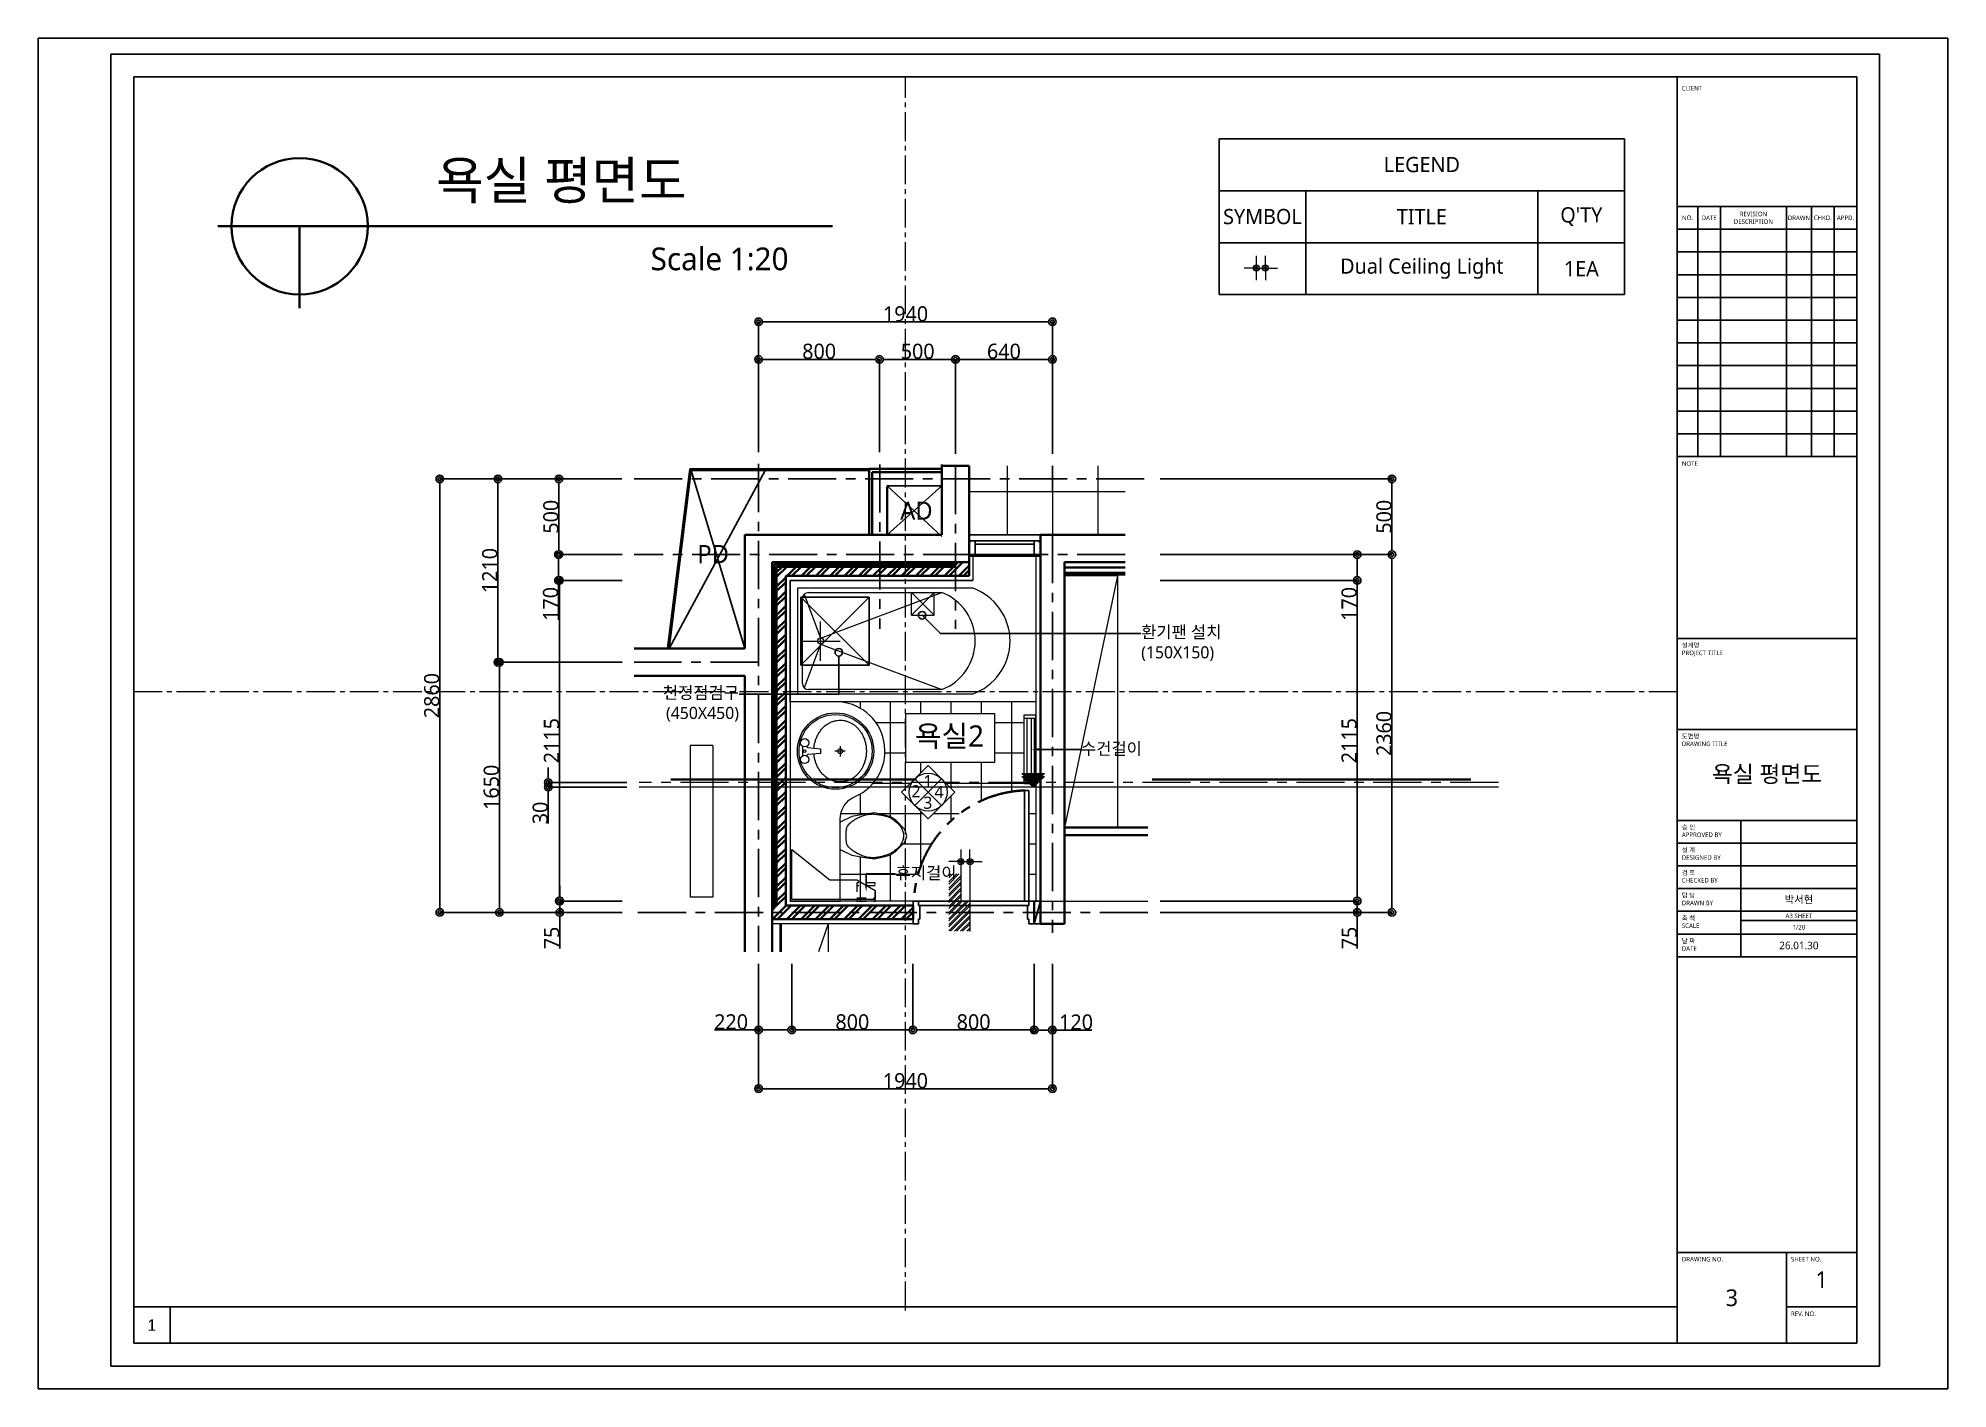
# Model space of a CAD drawing. Header units: millimetres. Extents: x 0 to 12600, y 0 to 8910.
import ezdxf
from ezdxf import colors
from ezdxf.entities.mleader import LeaderData, LeaderLine
from ezdxf.math import Vec2, Vec3

# ---------------------------------------------------------------- set-up
doc = ezdxf.new("R2010")
doc.units = ezdxf.units.MM
doc.header["$LTSCALE"] = 10
for name, pattern in [('CENTER', [50.8, 31.75, -6.35, 6.35, -6.35]), ('CENTER2', [28.575, 19.05, -3.175, 3.175, -3.175]), ('JIS_02_0.7', [1.35, 0.75, -0.6]), ('PHANTOM', [63.5, 31.75, -6.35, 6.35, -6.35, 6.35, -6.35])]:
    doc.linetypes.add(name, pattern=pattern)
for name, color, linetype, lineweight in [('가구', 4, 'Continuous', 20), ('가상선', 6, 'PHANTOM', 40), ('구체선', 7, 'Continuous', 9), ('기타', 250, 'Continuous', 9), ('내벽선', 4, 'Continuous', 40), ('단열선1', 5, 'Continuous', 40), ('단열선2', 5, 'BATTING', 40), ('단차이', 8, 'Continuous', 9), ('도면명', 3, 'Continuous', 40), ('마감선', 9, 'Continuous', 13), ('문-창문', 4, 'Continuous', 25), ('문자', 3, 'Continuous', 20), ('벽체선', 2, 'Continuous', 40), ('외벽선', 2, 'Continuous', 40), ('중심선', 1, 'CENTER', 9), ('치수', 7, 'Continuous', 20), ('타일', 5, 'Continuous', 9), ('ＶＯＩＤ', 5, 'Continuous', 25)]:
    doc.layers.add(name, color=color, linetype=linetype, lineweight=lineweight)
for name, color, linetype in [('벽체중심선', 1, 'CENTER'), ('실선', 7, 'Continuous'), ('틀', 7, 'Continuous')]:
    doc.layers.add(name, color=color, linetype=linetype)
doc.styles.add('H1', font='malgun.ttf', dxfattribs={"height": 100})
doc.styles.add('H2', font='malgun.ttf')
doc.styles.get("Standard").update_dxf_attribs({"font": 'arial.ttf'})
doc.linetypes.add('BATTING', pattern='A,0.00254,-2.54,[134,ltypeshp.shx,S=2.54,R=0,X=-2.54,Y=0],-5.08,[134,ltypeshp.shx,S=2.54,R=180,X=2.54,Y=0],-2.54', length=10.16254)
doc.dimstyles.new('ISO-25', dxfattribs={"dimtxt": 120, "dimasz": 50, "dimexe": 1.25, "dimexo": 80, "dimtad": 1, "dimtxsty": 'H1', "dimblk": 'ORIGIN2', "dimcen": 2.5, "dimadec": 0, "dimazin": 0, "dimtfac": 1, "dimtmove": 0, "dimatfit": 3, "dimldrblk": 'ORIGIN', "dimfxl": 1, "dimarcsym": 0})

msp = doc.modelspace()

# ---------------------------------------------------------------- texts
at = {"char_height": 30, "style": 'H1'}
for s, width, insert, attachment_point in [('CLIENT', 300, (10845, 8595), 1), ('NO.', 135, (10882.5, 7725), 5), ('DATE', 150, (11025, 7725), 5), ('REVISION\\PDESCRIPTION', 435, (11317.5, 7725), 5), ('DRAWN', 165, (11617.5, 7725), 5), ('CHKD.', 150, (11775, 7725), 5), ('APPD.', 150, (11925, 7725), 5), ('NOTE', 300, (10845, 6118.919), 1), ('{\\fGulim|b0|i0|c129|p50;설계명}\\PPROJECT TITLE', 830.89014, (10845, 4920), 1), ('{\\fGulim|b0|i0|c129|p50;도면명}\\PDRAWING TITLE', 331.2345, (10845, 4320), 1), ('{\\fGulim|b0|i0|c129|p50;승 인}\\PAPPROVED BY', 300, (10845, 3720), 1), ('설 계\\PDESIGNED BY', 300, (10845, 3570), 1), ('검 토\\PCHECKED BY', 300, (10845, 3420), 1), ('담 당\\PDRAWN BY', 300, (10845, 3270), 1), ('축 척\\PSCALE', 300, (10845, 3120), 1), ('A3 SHEET', 765, (11617.5, 3120), 5), ('1/20', 765, (11617.5, 3044.591), 5), ('날 짜\\PDATE', 300, (10845, 2970), 1)]:
    msp.add_mtext_dynamic_manual_height_columns(s, width=width, gutter_width=375, heights=[0], dxfattribs=dict(at, insert=insert, attachment_point=attachment_point))
at = {"insert": (750, 420), "char_height": 75, "attachment_point": 5}
msp.add_mtext_dynamic_manual_height_columns('1', width=240, gutter_width=375, heights=[237.651], dxfattribs=at)
at = {"layer": '도면명', "linetype": 'Continuous', "ltscale": 0.5, "attachment_point": 1, "style": 'H2'}
for s, insert, char_height in [('욕실 평면도', (2624.984, 8097.159), 250), ('Scale 1:20', (4041.085, 7529.196), 150)]:
    msp.add_mtext_dynamic_manual_height_columns(s, width=4778.39189, gutter_width=15, heights=[0], dxfattribs=dict(at, insert=insert, char_height=char_height))
at = {"layer": '문자', "style": 'H1'}
for s, p in [('1', (5840.184, 3968.599)), ('2', (5762.514, 3902.288)), ('3', (5840.212, 3826.461)), ('4', (5913.88, 3897.146))]:
    msp.add_text(s, height=80, dxfattribs=at).set_placement(p)
at = {"layer": '문자', "attachment_point": 5, "style": 'H1'}
for s, width, heights, insert, char_height in [('\\pxtc0,c2;AD', 330, [332.399], (5794.739, 5792.669), 120), ('\\pxtc0,c2;PD', 330, [332.399], (4453.383, 5506.487), 120), ('욕실2', 679.77993, [298.831], (6012.546, 4298.882), 140)]:
    msp.add_mtext_dynamic_manual_height_columns(s, width=width, gutter_width=12.5, heights=heights, dxfattribs=dict(at, insert=insert, char_height=char_height))
at = {"layer": '실선', "attachment_point": 5, "style": 'H1'}
for s, width, insert, char_height in [('LEGEND', 2675.77362, (9129.843, 8075.66), 100.1266), ('SYMBOL', 571.71878, (8077.816, 7732.628), 100.1266), ('TITLE', 1532.33607, (9129.843, 7732.628), 100.1266), ("Q'TY", 571.71878, (10181.871, 7732.628), 100.1266), ('Dual Ceiling Light', 1532.33607, (9129.843, 7389.597), 100.12655), ('1EA', 571.71878, (10181.871, 7389.597), 100.1266)]:
    msp.add_mtext_dynamic_manual_height_columns(s, width=width, gutter_width=500.633, heights=[0], dxfattribs=dict(at, insert=insert, char_height=char_height))
at = {"layer": '틀'}
for s, width, gutter_width, insert, char_height, attachment_point, style in [('욕실 평면도', 1185, 375, (11407.5, 4050), 110, 5, 'H2'), ('박서현', 765, 550, (11617.5, 3225), 50, 5, 'H1'), ('26.01.30', 765, 550, (11617.5, 2924.241), 50, 5, 'H1'), ('DRAWING NO.', 300, 375, (10845, 870), 30, 1, 'H1'), ('SHEET NO.', 300, 375, (11565, 870), 30, 1, 'H1'), ('1', 465, 550, (11767.5, 720), 110, 5, 'H2'), ('3', 720, 550, (11175, 600), 110, 5, 'H2'), ('REV. NO.', 300, 375, (11565, 510), 30, 1, 'H1')]:
    msp.add_mtext_dynamic_manual_height_columns(s, width=width, gutter_width=gutter_width, heights=[0], dxfattribs=dict(at, insert=insert, char_height=char_height, attachment_point=attachment_point, style=style))

# ---------------------------------------------------------------- blocks, each defined once
blk = doc.blocks.new('_Origin2')
at = {"color": 0, "linetype": 'ByBlock', "lineweight": -2}
blk.add_line((-0.5, 0), (-1, 0), dxfattribs=at)
for radius in [0.5, 0.25]:
    blk.add_circle((0, 0), radius, dxfattribs=at)
blk = doc.blocks.new('*D4')
at = {"layer": 'Defpoints', "color": 0, "transparency": 16777216}
for p in [(4753, 7039), (4753, 6101), (6692, 6088)]:
    blk.add_point(p, dxfattribs=at)
at = {"layer": '치수', "color": 0, "lineweight": -2, "transparency": 16777216}
for p, q in [((4753, 6181), (4753, 7040)), ((6642, 7039), (4803, 7039)), ((6692, 6168), (6692, 7040))]:
    blk.add_line(p, q, dxfattribs=at)
at = {"layer": '치수', "color": 0, "lineweight": -2, "transparency": 16777216, "xscale": 50, "yscale": 50, "zscale": 50, "rotation": 180}
blk.add_blockref('_Origin2', (4753, 7039), dxfattribs=at)
at = {"layer": '치수', "color": 0, "lineweight": -2, "transparency": 16777216, "xscale": 50, "yscale": 50, "zscale": 50}
blk.add_blockref('_Origin2', (6692, 7039), dxfattribs=at)
at = {"layer": '치수', "color": 0, "transparency": 16777216, "insert": (5723, 7091), "char_height": 100, "attachment_point": 5, "style": 'H1'}
blk.add_mtext('1940', dxfattribs=at)
blk = doc.blocks.new('_Origin')
at = {"color": 0, "linetype": 'ByBlock', "lineweight": -2}
blk.add_line((0, 0), (-1, 0), dxfattribs=at)
blk.add_circle((0, 0), 0.5, dxfattribs=at)
blk = doc.blocks.new('*D5')
at = {"layer": 'Defpoints', "color": 0, "transparency": 16777216}
for p in [(5552, 6791), (4753, 6098), (5552, 6098)]:
    blk.add_point(p, dxfattribs=at)
at = {"layer": '치수', "color": 0, "lineweight": -2, "transparency": 16777216}
for p, q in [((4753, 6178), (4753, 6793)), ((4803, 6791), (5502, 6791)), ((5552, 6178), (5552, 6793))]:
    blk.add_line(p, q, dxfattribs=at)
at = {"layer": '치수', "color": 0, "lineweight": -2, "transparency": 16777216, "xscale": 50, "yscale": 50, "zscale": 50, "rotation": 180}
blk.add_blockref('_Origin2', (4753, 6791), dxfattribs=at)
at = {"layer": '치수', "color": 0, "lineweight": -2, "transparency": 16777216, "xscale": 50, "yscale": 50, "zscale": 50}
blk.add_blockref('_Origin2', (5552, 6791), dxfattribs=at)
at = {"layer": '치수', "color": 0, "transparency": 16777216, "insert": (5153, 6844), "char_height": 100, "attachment_point": 5, "style": 'H1'}
blk.add_mtext('800', dxfattribs=at)
blk = doc.blocks.new('*D6')
at = {"layer": 'Defpoints', "color": 0, "transparency": 16777216}
for p in [(6053, 6791), (5552, 6098), (6053, 6088)]:
    blk.add_point(p, dxfattribs=at)
at = {"layer": '치수', "color": 0, "lineweight": -2, "transparency": 16777216}
for p, q in [((5552, 6178), (5552, 6793)), ((5602, 6791), (6003, 6791)), ((6053, 6168), (6053, 6793))]:
    blk.add_line(p, q, dxfattribs=at)
at = {"layer": '치수', "color": 0, "lineweight": -2, "transparency": 16777216, "xscale": 50, "yscale": 50, "zscale": 50, "rotation": 180}
blk.add_blockref('_Origin2', (5552, 6791), dxfattribs=at)
at = {"layer": '치수', "color": 0, "lineweight": -2, "transparency": 16777216, "xscale": 50, "yscale": 50, "zscale": 50}
blk.add_blockref('_Origin2', (6053, 6791), dxfattribs=at)
at = {"layer": '치수', "color": 0, "transparency": 16777216, "insert": (5803, 6844), "char_height": 100, "attachment_point": 5, "style": 'H1'}
blk.add_mtext('500', dxfattribs=at)
blk = doc.blocks.new('*D7')
at = {"layer": 'Defpoints', "color": 0, "transparency": 16777216}
for p in [(6692, 6791), (6052, 6088), (6692, 6088)]:
    blk.add_point(p, dxfattribs=at)
at = {"layer": '치수', "color": 0, "lineweight": -2, "transparency": 16777216}
for p, q in [((6052, 6168), (6052, 6793)), ((6102, 6791), (6642, 6791)), ((6692, 6168), (6692, 6793))]:
    blk.add_line(p, q, dxfattribs=at)
at = {"layer": '치수', "color": 0, "lineweight": -2, "transparency": 16777216, "xscale": 50, "yscale": 50, "zscale": 50, "rotation": 180}
blk.add_blockref('_Origin2', (6052, 6791), dxfattribs=at)
at = {"layer": '치수', "color": 0, "lineweight": -2, "transparency": 16777216, "xscale": 50, "yscale": 50, "zscale": 50}
blk.add_blockref('_Origin2', (6692, 6791), dxfattribs=at)
at = {"layer": '치수', "color": 0, "transparency": 16777216, "insert": (6372, 6844), "char_height": 100, "attachment_point": 5, "style": 'H1'}
blk.add_mtext('640', dxfattribs=at)
blk = doc.blocks.new('*D8')
at = {"layer": 'Defpoints', "color": 0, "transparency": 16777216}
for p in [(7323, 6003), (7323, 5503), (8932, 5503)]:
    blk.add_point(p, dxfattribs=at)
at = {"layer": '치수', "color": 0, "lineweight": -2, "transparency": 16777216}
for p, q in [((7403, 6003), (8933, 6003)), ((8932, 5953), (8932, 5553)), ((7403, 5503), (8933, 5503))]:
    blk.add_line(p, q, dxfattribs=at)
at = {"layer": '치수', "color": 0, "lineweight": -2, "transparency": 16777216, "xscale": 50, "yscale": 50, "zscale": 50}
for p, rotation in [((8932, 6003), 90), ((8932, 5503), 270)]:
    blk.add_blockref('_Origin2', p, dxfattribs=dict(at, rotation=rotation))
at = {"layer": '치수', "color": 0, "transparency": 16777216, "insert": (8880, 5753), "char_height": 100, "attachment_point": 5, "rotation": 90, "style": 'H1'}
blk.add_mtext('500', dxfattribs=at)
blk = doc.blocks.new('*D9')
at = {"layer": 'Defpoints', "color": 0, "transparency": 16777216}
for p in [(7323, 5503), (7323, 3143), (8932, 3143)]:
    blk.add_point(p, dxfattribs=at)
at = {"layer": '치수', "color": 0, "lineweight": -2, "transparency": 16777216}
for p, q in [((7403, 5503), (8933, 5503)), ((8932, 5453), (8932, 3193)), ((7403, 3143), (8933, 3143))]:
    blk.add_line(p, q, dxfattribs=at)
at = {"layer": '치수', "color": 0, "lineweight": -2, "transparency": 16777216, "xscale": 50, "yscale": 50, "zscale": 50}
for p, rotation in [((8932, 5503), 90), ((8932, 3143), 270)]:
    blk.add_blockref('_Origin2', p, dxfattribs=dict(at, rotation=rotation))
at = {"layer": '치수', "color": 0, "transparency": 16777216, "insert": (8880, 4323), "char_height": 100, "attachment_point": 5, "rotation": 90, "style": 'H1'}
blk.add_mtext('2360', dxfattribs=at)
blk = doc.blocks.new('*D10')
at = {"layer": 'Defpoints', "color": 0, "transparency": 16777216}
for p in [(7323, 5503), (7323, 5333), (8703, 5333)]:
    blk.add_point(p, dxfattribs=at)
at = {"layer": '치수', "color": 0, "lineweight": -2, "transparency": 16777216}
for p, q in [((7403, 5503), (8704, 5503)), ((8703, 5453), (8703, 5383)), ((7403, 5333), (8704, 5333)), ((8703, 5333), (8703, 5072))]:
    blk.add_line(p, q, dxfattribs=at)
at = {"layer": '치수', "color": 0, "lineweight": -2, "transparency": 16777216, "xscale": 50, "yscale": 50, "zscale": 50}
for p, rotation in [((8703, 5503), 90), ((8703, 5333), 270)]:
    blk.add_blockref('_Origin2', p, dxfattribs=dict(at, rotation=rotation))
at = {"layer": '치수', "color": 0, "transparency": 16777216, "insert": (8650, 5178), "char_height": 100, "attachment_point": 5, "rotation": 90, "style": 'H1'}
blk.add_mtext('170', dxfattribs=at)
blk = doc.blocks.new('*D11')
at = {"layer": 'Defpoints', "color": 0, "transparency": 16777216}
for p in [(7323, 5333), (7323, 3218), (8703, 3218)]:
    blk.add_point(p, dxfattribs=at)
at = {"layer": '치수', "color": 0, "lineweight": -2, "transparency": 16777216}
for p, q in [((7403, 5333), (8704, 5333)), ((8703, 5283), (8703, 3268)), ((7403, 3218), (8704, 3218))]:
    blk.add_line(p, q, dxfattribs=at)
at = {"layer": '치수', "color": 0, "lineweight": -2, "transparency": 16777216, "xscale": 50, "yscale": 50, "zscale": 50}
for p, rotation in [((8703, 5333), 90), ((8703, 3218), 270)]:
    blk.add_blockref('_Origin2', p, dxfattribs=dict(at, rotation=rotation))
at = {"layer": '치수', "color": 0, "transparency": 16777216, "insert": (8650, 4276), "char_height": 100, "attachment_point": 5, "rotation": 90, "style": 'H1'}
blk.add_mtext('2115', dxfattribs=at)
blk = doc.blocks.new('*D12')
at = {"layer": 'Defpoints', "color": 0, "transparency": 16777216}
for p in [(7327, 3218), (7327, 3143), (8703, 3143)]:
    blk.add_point(p, dxfattribs=at)
at = {"layer": '치수', "color": 0, "lineweight": -2, "transparency": 16777216}
for p, q in [((8703, 3268), (8703, 3318)), ((7407, 3218), (8704, 3218)), ((8703, 3218), (8703, 3143)), ((7407, 3143), (8704, 3143)), ((8703, 3093), (8703, 2905))]:
    blk.add_line(p, q, dxfattribs=at)
at = {"layer": '치수', "color": 0, "lineweight": -2, "transparency": 16777216, "xscale": 50, "yscale": 50, "zscale": 50}
for p, rotation in [((8703, 3218), 270), ((8703, 3143), 90)]:
    blk.add_blockref('_Origin2', p, dxfattribs=dict(at, rotation=rotation))
at = {"layer": '치수', "color": 0, "transparency": 16777216, "insert": (8651, 2974), "char_height": 100, "attachment_point": 5, "rotation": 90, "style": 'H1'}
blk.add_mtext('75', dxfattribs=at)
blk = doc.blocks.new('*D13')
at = {"layer": 'Defpoints', "color": 0, "transparency": 16777216}
for p in [(4753, 2883), (6692, 2883), (6692, 1980)]:
    blk.add_point(p, dxfattribs=at)
at = {"layer": '치수', "color": 0, "lineweight": -2, "transparency": 16777216}
for p, q in [((4753, 2803), (4753, 1979)), ((6692, 2803), (6692, 1979)), ((4803, 1980), (6642, 1980))]:
    blk.add_line(p, q, dxfattribs=at)
at = {"layer": '치수', "color": 0, "lineweight": -2, "transparency": 16777216, "xscale": 50, "yscale": 50, "zscale": 50, "rotation": 180}
blk.add_blockref('_Origin2', (4753, 1980), dxfattribs=at)
at = {"layer": '치수', "color": 0, "lineweight": -2, "transparency": 16777216, "xscale": 50, "yscale": 50, "zscale": 50}
blk.add_blockref('_Origin2', (6692, 1980), dxfattribs=at)
at = {"layer": '치수', "color": 0, "transparency": 16777216, "insert": (5722, 2032), "char_height": 100, "attachment_point": 5, "style": 'H1'}
blk.add_mtext('1940', dxfattribs=at)
blk = doc.blocks.new('*D14')
at = {"layer": 'Defpoints', "color": 0, "transparency": 16777216}
for p in [(5772, 2883), (4972, 2715), (5772, 2368)]:
    blk.add_point(p, dxfattribs=at)
at = {"layer": '치수', "color": 0, "lineweight": -2, "transparency": 16777216}
for p, q in [((5772, 2803), (5772, 2367)), ((4972, 2635), (4972, 2367)), ((5022, 2368), (5722, 2368))]:
    blk.add_line(p, q, dxfattribs=at)
at = {"layer": '치수', "color": 0, "lineweight": -2, "transparency": 16777216, "xscale": 50, "yscale": 50, "zscale": 50, "rotation": 180}
blk.add_blockref('_Origin2', (4972, 2368), dxfattribs=at)
at = {"layer": '치수', "color": 0, "lineweight": -2, "transparency": 16777216, "xscale": 50, "yscale": 50, "zscale": 50}
blk.add_blockref('_Origin2', (5772, 2368), dxfattribs=at)
at = {"layer": '치수', "color": 0, "transparency": 16777216, "insert": (5372, 2420), "char_height": 100, "attachment_point": 5, "style": 'H1'}
blk.add_mtext('800', dxfattribs=at)
blk = doc.blocks.new('*D15')
at = {"layer": 'Defpoints', "color": 0, "transparency": 16777216}
for p in [(5772, 2883), (6572, 2883), (6572, 2368)]:
    blk.add_point(p, dxfattribs=at)
at = {"layer": '치수', "color": 0, "lineweight": -2, "transparency": 16777216}
for p, q in [((5772, 2803), (5772, 2367)), ((6572, 2803), (6572, 2367)), ((5822, 2368), (6522, 2368))]:
    blk.add_line(p, q, dxfattribs=at)
at = {"layer": '치수', "color": 0, "lineweight": -2, "transparency": 16777216, "xscale": 50, "yscale": 50, "zscale": 50, "rotation": 180}
blk.add_blockref('_Origin2', (5772, 2368), dxfattribs=at)
at = {"layer": '치수', "color": 0, "lineweight": -2, "transparency": 16777216, "xscale": 50, "yscale": 50, "zscale": 50}
blk.add_blockref('_Origin2', (6572, 2368), dxfattribs=at)
at = {"layer": '치수', "color": 0, "transparency": 16777216, "insert": (6172, 2420), "char_height": 100, "attachment_point": 5, "style": 'H1'}
blk.add_mtext('800', dxfattribs=at)
blk = doc.blocks.new('*D16')
at = {"layer": 'Defpoints', "color": 0, "transparency": 16777216}
for p in [(6572, 2883), (6692, 2883), (6692, 2367)]:
    blk.add_point(p, dxfattribs=at)
at = {"layer": '치수', "color": 0, "lineweight": -2, "transparency": 16777216}
for p, q in [((6572, 2803), (6572, 2366)), ((6692, 2803), (6692, 2366)), ((6622, 2367), (6642, 2367)), ((6692, 2367), (6953, 2367))]:
    blk.add_line(p, q, dxfattribs=at)
at = {"layer": '치수', "color": 0, "lineweight": -2, "transparency": 16777216, "xscale": 50, "yscale": 50, "zscale": 50, "rotation": 180}
blk.add_blockref('_Origin2', (6572, 2367), dxfattribs=at)
at = {"layer": '치수', "color": 0, "lineweight": -2, "transparency": 16777216, "xscale": 50, "yscale": 50, "zscale": 50}
blk.add_blockref('_Origin2', (6692, 2367), dxfattribs=at)
at = {"layer": '치수', "color": 0, "transparency": 16777216, "insert": (6848, 2419), "char_height": 100, "attachment_point": 5, "style": 'H1'}
blk.add_mtext('120', dxfattribs=at)
blk = doc.blocks.new('*D17')
at = {"layer": 'Defpoints', "color": 0, "transparency": 16777216}
for p in [(4753, 2883), (4972, 2883), (4972, 2368)]:
    blk.add_point(p, dxfattribs=at)
at = {"layer": '치수', "color": 0, "lineweight": -2, "transparency": 16777216}
for p, q in [((4753, 2803), (4753, 2367)), ((4972, 2803), (4972, 2367)), ((4753, 2368), (4463, 2368)), ((4922, 2368), (4803, 2368))]:
    blk.add_line(p, q, dxfattribs=at)
at = {"layer": '치수', "color": 0, "lineweight": -2, "transparency": 16777216, "xscale": 50, "yscale": 50, "zscale": 50, "rotation": 180}
blk.add_blockref('_Origin2', (4753, 2368), dxfattribs=at)
at = {"layer": '치수', "color": 0, "lineweight": -2, "transparency": 16777216, "xscale": 50, "yscale": 50, "zscale": 50}
blk.add_blockref('_Origin2', (4972, 2368), dxfattribs=at)
at = {"layer": '치수', "color": 0, "transparency": 16777216, "insert": (4572, 2420), "char_height": 100, "attachment_point": 5, "style": 'H1'}
blk.add_mtext('220', dxfattribs=at)
blk = doc.blocks.new('*D18')
at = {"layer": 'Defpoints', "color": 0, "transparency": 16777216}
for p in [(3932, 6003), (2650, 3143), (3932, 3143)]:
    blk.add_point(p, dxfattribs=at)
at = {"layer": '치수', "color": 0, "lineweight": -2, "transparency": 16777216}
for p, q in [((3852, 6003), (2648, 6003)), ((2650, 5953), (2650, 3193)), ((3852, 3143), (2648, 3143))]:
    blk.add_line(p, q, dxfattribs=at)
at = {"layer": '치수', "color": 0, "lineweight": -2, "transparency": 16777216, "xscale": 50, "yscale": 50, "zscale": 50}
for p, rotation in [((2650, 6003), 90), ((2650, 3143), 270)]:
    blk.add_blockref('_Origin2', p, dxfattribs=dict(at, rotation=rotation))
at = {"layer": '치수', "color": 0, "transparency": 16777216, "insert": (2597, 4573), "char_height": 100, "attachment_point": 5, "rotation": 90, "style": 'H1'}
blk.add_mtext('2860', dxfattribs=at)
blk = doc.blocks.new('*D19')
at = {"layer": 'Defpoints', "color": 0, "transparency": 16777216}
for p in [(3932, 6003), (3033, 4793), (3932, 4793)]:
    blk.add_point(p, dxfattribs=at)
at = {"layer": '치수', "color": 0, "lineweight": -2, "transparency": 16777216}
for p, q in [((3852, 6003), (3031, 6003)), ((3033, 5953), (3033, 4843)), ((3852, 4793), (3031, 4793))]:
    blk.add_line(p, q, dxfattribs=at)
at = {"layer": '치수', "color": 0, "lineweight": -2, "transparency": 16777216, "xscale": 50, "yscale": 50, "zscale": 50}
for p, rotation in [((3033, 6003), 90), ((3033, 4793), 270)]:
    blk.add_blockref('_Origin2', p, dxfattribs=dict(at, rotation=rotation))
at = {"layer": '치수', "color": 0, "transparency": 16777216, "insert": (2980, 5398), "char_height": 100, "attachment_point": 5, "rotation": 90, "style": 'H1'}
blk.add_mtext('1210', dxfattribs=at)
blk = doc.blocks.new('*D20')
at = {"layer": 'Defpoints', "color": 0, "transparency": 16777216}
for p in [(3933, 4793), (3043, 3143), (3933, 3143)]:
    blk.add_point(p, dxfattribs=at)
at = {"layer": '치수', "color": 0, "lineweight": -2, "transparency": 16777216}
for p, q in [((3853, 4793), (3042, 4793)), ((3043, 4743), (3043, 3193)), ((3853, 3143), (3042, 3143))]:
    blk.add_line(p, q, dxfattribs=at)
at = {"layer": '치수', "color": 0, "lineweight": -2, "transparency": 16777216, "xscale": 50, "yscale": 50, "zscale": 50}
for p, rotation in [((3043, 4793), 90), ((3043, 3143), 270)]:
    blk.add_blockref('_Origin2', p, dxfattribs=dict(at, rotation=rotation))
at = {"layer": '치수', "color": 0, "transparency": 16777216, "insert": (2990, 3968), "char_height": 100, "attachment_point": 5, "rotation": 90, "style": 'H1'}
blk.add_mtext('1650', dxfattribs=at)
blk = doc.blocks.new('*D21')
at = {"layer": 'Defpoints', "color": 0, "transparency": 16777216}
for p in [(3932, 6003), (3436, 5503), (3932, 5503)]:
    blk.add_point(p, dxfattribs=at)
at = {"layer": '치수', "color": 0, "lineweight": -2, "transparency": 16777216}
for p, q in [((3852, 6003), (3434, 6003)), ((3436, 5953), (3436, 5553)), ((3852, 5503), (3434, 5503))]:
    blk.add_line(p, q, dxfattribs=at)
at = {"layer": '치수', "color": 0, "lineweight": -2, "transparency": 16777216, "xscale": 50, "yscale": 50, "zscale": 50}
for p, rotation in [((3436, 6003), 90), ((3436, 5503), 270)]:
    blk.add_blockref('_Origin2', p, dxfattribs=dict(at, rotation=rotation))
at = {"layer": '치수', "color": 0, "transparency": 16777216, "insert": (3383, 5753), "char_height": 100, "attachment_point": 5, "rotation": 90, "style": 'H1'}
blk.add_mtext('500', dxfattribs=at)
blk = doc.blocks.new('*D22')
at = {"layer": 'Defpoints', "color": 0, "transparency": 16777216}
for p in [(3933, 5503), (3433, 5333), (3933, 5333)]:
    blk.add_point(p, dxfattribs=at)
at = {"layer": '치수', "color": 0, "lineweight": -2, "transparency": 16777216}
for p, q in [((3853, 5503), (3432, 5503)), ((3433, 5453), (3433, 5383)), ((3853, 5333), (3432, 5333)), ((3433, 5333), (3433, 5072))]:
    blk.add_line(p, q, dxfattribs=at)
at = {"layer": '치수', "color": 0, "lineweight": -2, "transparency": 16777216, "xscale": 50, "yscale": 50, "zscale": 50}
for p, rotation in [((3433, 5503), 90), ((3433, 5333), 270)]:
    blk.add_blockref('_Origin2', p, dxfattribs=dict(at, rotation=rotation))
at = {"layer": '치수', "color": 0, "transparency": 16777216, "insert": (3381, 5178), "char_height": 100, "attachment_point": 5, "rotation": 90, "style": 'H1'}
blk.add_mtext('170', dxfattribs=at)
blk = doc.blocks.new('*D23')
at = {"layer": 'Defpoints', "color": 0, "transparency": 16777216}
for p in [(3933, 3218), (3441, 3143), (3933, 3143)]:
    blk.add_point(p, dxfattribs=at)
at = {"layer": '치수', "color": 0, "lineweight": -2, "transparency": 16777216}
for p, q in [((3441, 3268), (3441, 3318)), ((3853, 3218), (3439, 3218)), ((3441, 3218), (3441, 3143)), ((3853, 3143), (3439, 3143)), ((3441, 3093), (3441, 2905))]:
    blk.add_line(p, q, dxfattribs=at)
at = {"layer": '치수', "color": 0, "lineweight": -2, "transparency": 16777216, "xscale": 50, "yscale": 50, "zscale": 50}
for p, rotation in [((3441, 3218), 270), ((3441, 3143), 90)]:
    blk.add_blockref('_Origin2', p, dxfattribs=dict(at, rotation=rotation))
at = {"layer": '치수', "color": 0, "transparency": 16777216, "insert": (3389, 2974), "char_height": 100, "attachment_point": 5, "rotation": 90, "style": 'H1'}
blk.add_mtext('75', dxfattribs=at)
blk = doc.blocks.new('*D24')
at = {"layer": 'Defpoints', "color": 0, "transparency": 16777216}
for p in [(3932, 5333), (3439, 3218), (3932, 3218)]:
    blk.add_point(p, dxfattribs=at)
at = {"layer": '치수', "color": 0, "lineweight": -2, "transparency": 16777216}
for p, q in [((3852, 5333), (3438, 5333)), ((3439, 5283), (3439, 3268)), ((3852, 3218), (3438, 3218))]:
    blk.add_line(p, q, dxfattribs=at)
at = {"layer": '치수', "color": 0, "lineweight": -2, "transparency": 16777216, "xscale": 50, "yscale": 50, "zscale": 50}
for p, rotation in [((3439, 5333), 90), ((3439, 3218), 270)]:
    blk.add_blockref('_Origin2', p, dxfattribs=dict(at, rotation=rotation))
at = {"layer": '치수', "color": 0, "transparency": 16777216, "insert": (3387, 4276), "char_height": 100, "attachment_point": 5, "rotation": 90, "style": 'H1'}
blk.add_mtext('2115', dxfattribs=at)
blk = doc.blocks.new('_DotBlank')
at = {"color": 0, "linetype": 'ByBlock', "lineweight": -2}
blk.add_line((-0.5, 0), (-1, 0), dxfattribs=at)
blk.add_circle((0, 0), 0.5, dxfattribs=at)
blk = doc.blocks.new('*D34')
at = {"layer": 'Defpoints', "color": 0, "transparency": 16777216}
for p in [(3365, 3969), (3965, 3999), (3965, 3969)]:
    blk.add_point(p, dxfattribs=at)
at = {"layer": '치수', "color": 0, "lineweight": -2, "transparency": 16777216}
for p, q in [((3365, 4049), (3365, 4099)), ((3885, 3999), (3364, 3999)), ((3885, 3969), (3364, 3969)), ((3365, 3999), (3365, 3969)), ((3365, 3919), (3365, 3729))]:
    blk.add_line(p, q, dxfattribs=at)
at = {"layer": '치수', "color": 0, "lineweight": -2, "transparency": 16777216, "xscale": 50, "yscale": 50, "zscale": 50}
for p, rotation in [((3365, 3999), 270), ((3365, 3969), 90)]:
    blk.add_blockref('_Origin2', p, dxfattribs=dict(at, rotation=rotation))
at = {"layer": '치수', "color": 0, "transparency": 16777216, "insert": (3313, 3799), "char_height": 100, "attachment_point": 5, "rotation": 90, "style": 'H1'}
blk.add_mtext('30', dxfattribs=at)
blk = doc.blocks.new('*U31')
at = {"layer": '중심선', "color": 0, "linetype": 'CENTER2', "transparency": 16777216}
blk.add_line((4799.75, 0), (-5392.25, 0), dxfattribs=at)
blk = doc.blocks.new('*U33')
at = {"layer": '중심선', "color": 0, "linetype": 'CENTER2', "transparency": 16777216}
blk.add_line((0, -3961), (0, 4181), dxfattribs=at)

# ---------------------------------------------------------------- dimensions: what is measured, and where the dimension line sits
at = {"layer": '치수'}
for base, p1, p2, picture, middle in [((4752.5, 7038.511), (6692.5, 6088.006), (4752.5, 6101.326), '*D4', (5722.5, 7091.072)), ((5552.5, 6791.377), (4752.5, 6098.006), (5552.5, 6098.006), '*D5', (5152.5, 6843.666)), ((6052.5, 6791.377), (5552.5, 6098.006), (6052.5, 6088.006), '*D6', (5802.5, 6843.666)), ((6692.5, 6791.377), (6052.5, 6088.006), (6692.5, 6088.006), '*D7', (6372.5, 6843.666)), ((6692.5, 1979.81), (4752.5, 2883.006), (6692.5, 2883.006), '*D13', (5722.5, 2032.371)), ((5772.5, 2368.006), (4972.5, 2714.881), (5772.5, 2883.006), '*D14', (5372.5, 2420.295)), ((6572.5, 2368.006), (5772.5, 2883.006), (6572.5, 2883.006), '*D15', (6172.5, 2420.295)), ((6692.5, 2366.756), (6572.5, 2883.006), (6692.5, 2883.006), '*D16', (6847.812, 2419.317))]:
    dim = msp.add_linear_dim(base=base, p1=p1, p2=p2, dimstyle='ISO-25', dxfattribs=at)
    dim.commit()
    dim.dimension.update_dxf_attribs({"geometry": picture, "text_midpoint": middle})
for base, p1, p2, picture, middle in [((2649.748, 3143.006), (3932.5, 6003.006), (3932.5, 3143.006), '*D18', (2597.459, 4573.006)), ((3032.5, 4793.006), (3932.5, 6003.006), (3932.5, 4793.006), '*D19', (2979.939, 5398.006)), ((3435.512, 5503.006), (3932.5, 6003.006), (3932.5, 5503.006), '*D21', (3383.223, 5753.006)), ((8932.216, 5503.006), (7322.5, 6003.006), (7322.5, 5503.006), '*D8', (8879.926, 5753.006)), ((3433.309, 5333.006), (3932.5, 5503.006), (3932.5, 5333.006), '*D22', (3380.748, 5177.693)), ((8932.216, 3143.006), (7322.5, 5503.006), (7322.5, 3143.006), '*D9', (8879.926, 4323.006)), ((8702.5, 5333.006), (7322.5, 5503.006), (7322.5, 5333.006), '*D10', (8649.939, 5177.693)), ((3439.375, 3218.006), (3932.5, 5333.006), (3932.5, 3218.006), '*D24', (3386.814, 4275.506)), ((8702.5, 3218.006), (7322.5, 5333.006), (7322.5, 3218.006), '*D11', (8649.939, 4275.506)), ((3043.036, 3143.006), (3932.5, 4793.006), (3932.5, 3143.006), '*D20', (2990.475, 3968.006)), ((3440.625, 3143.006), (3932.5, 3218.006), (3932.5, 3143.006), '*D23', (3389.151, 2973.835)), ((8702.5, 3143.006), (7327.111, 3218.006), (7327.111, 3143.006), '*D12', (8651.026, 2973.835))]:
    dim = msp.add_linear_dim(base=base, p1=p1, p2=p2, angle=90, dimstyle='ISO-25', dxfattribs=at)
    dim.commit()
    dim.dimension.update_dxf_attribs({"geometry": picture, "text_midpoint": middle})
dim = msp.add_linear_dim(base=(3365, 3969.006), p1=(3965, 3999.006), p2=(3965, 3969.006), angle=90, dimstyle='ISO-25', override={"dimjust": 2}, dxfattribs=at)
dim.commit()
dim.dimension.update_dxf_attribs({"geometry": '*D34', "text_midpoint": (3312.711, 3799.223)})
dim = msp.add_linear_dim(base=(4972.5, 2368.006), p1=(4752.5, 2883.006), p2=(4972.5, 2883.006), dimstyle='ISO-25', dxfattribs=at)
dim.commit()
dim.dimension.update_dxf_attribs({"geometry": '*D17', "text_midpoint": (4572.133, 2368.006), "dimtype": 160})

# ---------------------------------------------------------------- hatches: boundary and pattern name
at = {"layer": '기타'}
h = msp.add_hatch(color=7, dxfattribs=at)
h.dxf.hatch_style = 1
h.paths.add_polyline_path([(6490, 4059.006), (6640, 4059.006), (6565, 3989.006)])
at = {"layer": '기타', "true_color": 0x000000}
h = msp.add_hatch(color=18, dxfattribs=at)
h.dxf.hatch_style = 1
h.paths.add_polyline_path([(6490, 4039.006), (6511.429, 4039.006), (6565, 3989.006), (6618.571, 4039.006), (6640, 4039.006), (6565, 3969.006)])
at = {"layer": '단열선1'}
h = msp.add_hatch(dxfattribs=at)
h.set_pattern_fill('ANSI32', color=256, scale=7)
h.set_pattern_definition([(45, (682.5, 1009.006), (-47.14634, 47.14634), []), (45, (713.93, 1009.006), (-47.14634, 47.14634), [])])
h.paths.add_polyline_path([(6046.575, 5423.006), (6046.575, 5453.006), (6142.5, 5453.006), (6142.5, 5363.006), (4932.5, 5363.006), (4932.5, 3188.006), (5772.5, 3188.006), (5772.5, 3098.006), (4842.5, 3098.006), (4842.5, 3183.006), (4872.5, 3183.006), (4872.5, 5423.006)])
at = {"layer": '단차이'}
h = msp.add_hatch(dxfattribs=at)
h.set_pattern_fill('ANSI32', color=256, scale=3)
h.set_pattern_definition([(45, (682.5, 1009.006), (-20.20558, 20.20558), []), (45, (695.97, 1009.006), (-20.20558, 20.20558), [])])
h.paths.add_polyline_path([(6087.5, 3398.006), (6087.5, 3218.006), (6147.5, 3218.006), (6147.5, 3018.006), (6007.5, 3018.006), (6007.5, 3398.006)])

# ---------------------------------------------------------------- linework, layer by layer
for p, q in [((12600, 8910), (0, 8910)), ((0, 8910), (0, 0)), ((12600, 0), (12600, 8910)), ((12150, 8805), (480, 8805)), ((480, 8805), (480, 150)), ((12000, 8655), (630, 8655)), ((630, 8655), (630, 300)), ((12000, 7800), (10815, 7800)), ((10950, 6150), (10950, 7800)), ((11100, 6150), (11100, 7800)), ((11535, 6150), (11535, 7800)), ((11700, 6150), (11700, 7800)), ((11850, 6150), (11850, 7800)), ((12000, 7650), (10815, 7650)), ((12000, 7500), (10815, 7500)), ((12000, 7350), (10815, 7350)), ((12000, 7200), (10815, 7200)), ((12000, 7050), (10815, 7050)), ((12000, 6900), (10815, 6900)), ((12000, 6750), (10815, 6750)), ((12000, 6600), (10815, 6600)), ((12000, 6450), (10815, 6450)), ((12000, 6300), (10815, 6300)), ((10815, 6150), (12000, 6150)), ((10815, 4950), (12000, 4950)), ((10815, 4350), (12000, 4350)), ((10815, 3750), (12000, 3750)), ((11235, 2850), (11235, 3750)), ((10815, 3600), (12000, 3600)), ((10815, 3450), (12000, 3450)), ((10815, 3300), (12000, 3300)), ((10815, 3150), (12000, 3150)), ((11235, 3090), (12000, 3090)), ((10815, 3000), (12000, 3000)), ((10815, 2850), (12000, 2850)), ((10815, 900), (12000, 900)), ((870, 540), (870, 300)), ((630, 300), (12000, 300)), ((480, 150), (12150, 150)), ((0, 0), (12600, 0))]:
    msp.add_line(p, q)
at = {"layer": '가구'}
for p, q in [((8036.962, 7473.721), (8036.962, 7393.721)), ((8096.962, 7393.721), (8096.962, 7473.721)), ((8036.962, 7393.721), (7956.962, 7393.721)), ((8036.962, 7393.721), (8096.962, 7393.721)), ((8036.962, 7393.721), (8036.962, 7313.721)), ((8096.962, 7393.721), (8096.962, 7313.721)), ((8096.962, 7393.721), (8176.962, 7393.721)), ((4962.5, 5333.006), (6166.575, 5333.006)), ((4962.5, 4533.006), (4962.5, 5333.006)), ((6582.5, 5333.006), (6582.5, 4533.006)), ((7122.5, 5363.006), (6772.5, 5363.006)), ((7122.5, 5363.006), (6772.5, 3703.006)), ((7122.5, 5363.006), (7122.5, 3703.006)), ((5012.5, 5283.006), (6162.5, 5283.006)), ((5012.5, 4583.006), (5012.5, 5283.006)), ((5042.5, 4653.006), (5042.5, 5213.006)), ((5082.5, 5253.006), (5962.5, 5253.006)), ((6162.5, 4583.006), (5012.5, 4583.006)), ((5962.5, 4613.006), (5082.5, 4613.006)), ((6582.5, 4533.006), (4962.5, 4533.006)), ((6582.5, 4443.006), (6502.5, 4443.006)), ((6502.5, 4443.006), (6502.5, 3993.006)), ((6582.5, 4423.006), (6502.5, 4423.006)), ((6522.5, 4423.006), (6522.5, 4013.006)), ((6552.5, 4423.006), (6552.5, 4013.006)), ((6572.5, 4423.006), (6572.5, 4013.006)), ((6582.5, 3993.006), (6582.5, 4443.006)), ((5795, 4019.006), (4175, 4019.006)), ((6502.5, 4013.006), (6582.5, 4013.006)), ((6502.5, 3993.006), (6582.5, 3993.006)), ((7322.5, 3703.006), (6772.5, 3703.006)), ((6087.5, 3558.006), (6087.5, 3478.006)), ((6147.5, 3478.006), (6147.5, 3558.006)), ((6087.5, 3478.006), (6007.5, 3478.006)), ((6087.5, 3478.006), (6147.5, 3478.006)), ((6087.5, 3478.006), (6087.5, 3398.006)), ((6147.5, 3478.006), (6147.5, 3398.006)), ((6147.5, 3478.006), (6227.5, 3478.006)), ((4892.5, 3068.006), (4892.5, 2883.006)), ((4902.5, 3068.006), (4902.5, 2883.006)), ((5212.5, 3068.006), (5148.28, 2883.006)), ((5212.5, 3068.006), (5212.5, 2883.006))]:
    msp.add_line(p, q, dxfattribs=at)
at = {"layer": '가구', "linetype": 'Continuous'}
for p, q in [((5041.96, 4239.045), (5041.96, 4174.847)), ((5325.289, 4206.946), (5257.311, 4206.946)), ((5291.176, 4240.284), (5291.176, 4172.294)), ((5455.212, 3791.588), (5368.421, 3774.882)), ((5517.212, 3799.434), (5455.212, 3791.588)), ((5576.691, 3787.158), (5517.212, 3799.434)), ((5620.041, 3774.882), (5576.691, 3787.158)), ((5368.421, 3774.882), (5291.3, 3738.054)), ((5659.358, 3750.33), (5620.041, 3774.882)), ((5718.037, 3689.992), (5659.358, 3750.33)), ((5731.311, 3648.03), (5718.037, 3689.992)), ((5291.3, 3558.006), (5368.421, 3521.178)), ((5620.041, 3521.178), (5659.358, 3545.73)), ((5659.358, 3545.73), (5718.244, 3605.69)), ((5718.244, 3605.69), (5731.311, 3648.03)), ((5368.421, 3521.178), (5455.212, 3504.472)), ((5455.212, 3504.472), (5517.212, 3496.626)), ((5517.212, 3496.626), (5576.691, 3508.902)), ((5576.691, 3508.902), (5620.041, 3521.178))]:
    msp.add_line(p, q, dxfattribs=at)
at = {"layer": '가구', "linetype": 'JIS_02_0.7', "ltscale": 8}
for p, q in [((5522.5, 3338.006), (5402.5, 3338.006)), ((5402.5, 3338.006), (5402.5, 3218.006)), ((5522.5, 3318.006), (5402.5, 3318.006)), ((5522.5, 3218.006), (5522.5, 3338.006)), ((5402.5, 3238.006), (5522.5, 3238.006)), ((5402.5, 3218.006), (5522.5, 3218.006))]:
    msp.add_line(p, q, dxfattribs=at)
at = {"layer": '가구', "linetype": 'Continuous'}
msp.add_lwpolyline([(5291.3, 3218.006), (5291.3, 3756.718, -0.299211741), (5390.491, 3907.632, 0.814354402), (5261.16, 4533.006), (4962.5, 4533.006), (4962.5, 3218.006)], format="xyb", close=True, dxfattribs=at)
msp.add_lwpolyline([(5072.648, 4239.045), (5072.648, 4235.655, 0.386916235), (5077.613, 4230.199), (5161.424, 4222.29), (5161.424, 4191.602), (5077.613, 4183.693, 0.386916235), (5072.648, 4178.237), (5072.648, 4174.847)], format="xyb", dxfattribs=at)
msp.add_lwpolyline([(5341.853, 3714.526), (5345.899, 3719.788), (5350.746, 3725.195), (5356.29, 3730.68), (5362.428, 3736.178), (5369.057, 3741.619), (5376.074, 3746.939), (5383.377, 3752.07), (5390.862, 3756.945), (5398.44, 3761.508), (5406.083, 3765.745), (5413.775, 3769.654), (5421.501, 3773.231), (5429.246, 3776.474), (5436.995, 3779.38), (5444.732, 3781.946), (5452.443, 3784.169), (5460.096, 3786.051), (5467.591, 3787.617), (5474.815, 3788.894), (5481.65, 3789.913), (5487.982, 3790.702), (5493.696, 3791.291), (5498.675, 3791.709), (5502.804, 3791.984), (5506.027, 3792.142), (5508.526, 3792.191), (5510.543, 3792.137), (5512.319, 3791.982), (5514.095, 3791.733), (5516.114, 3791.393), (5518.615, 3790.968), (5521.841, 3790.46), (5525.967, 3789.875), (5530.904, 3789.213), (5536.495, 3788.472), (5542.587, 3787.653), (5549.022, 3786.755), (5555.646, 3785.777), (5562.303, 3784.719), (5568.838, 3783.581), (5575.113, 3782.367), (5581.061, 3781.104), (5586.636, 3779.826), (5591.788, 3778.566), (5596.468, 3777.356), (5600.63, 3776.229), (5604.225, 3775.218), (5607.204, 3774.356), (5609.554, 3773.659), (5611.398, 3773.076), (5612.894, 3772.538), (5614.202, 3771.978), (5615.479, 3771.326), (5616.883, 3770.516), (5618.573, 3769.478), (5620.706, 3768.144), (5623.405, 3766.46), (5626.643, 3764.422), (5630.358, 3762.039), (5634.486, 3759.321), (5638.966, 3756.278), (5643.734, 3752.919), (5648.728, 3749.253), (5653.885, 3745.29), (5659.143, 3741.039), (5664.439, 3736.505), (5669.71, 3731.693), (5674.894, 3726.606), (5679.929, 3721.25), (5684.752, 3715.628), (5689.301, 3709.745), (5693.514, 3703.606), (5697.333, 3697.218), (5700.718, 3690.597), (5703.637, 3683.764), (5706.053, 3676.738), (5707.934, 3669.539), (5709.245, 3662.188), (5709.952, 3654.704), (5710.02, 3647.107), (5709.429, 3639.424), (5708.217, 3631.719), (5706.433, 3624.06), (5704.128, 3616.519), (5701.353, 3609.164), (5698.159, 3602.066), (5694.595, 3595.295), (5690.714, 3588.921), (5686.562, 3582.996), (5682.18, 3577.5), (5677.603, 3572.394), (5672.867, 3567.642), (5668.011, 3563.205), (5663.069, 3559.044), (5658.078, 3555.121), (5653.076, 3551.4), (5648.089, 3547.846), (5643.114, 3544.455), (5638.136, 3541.223), (5633.143, 3538.151), (5628.121, 3535.237), (5623.057, 3532.479), (5617.937, 3529.878), (5612.747, 3527.432), (5607.476, 3525.136), (5602.111, 3522.98), (5596.641, 3520.946), (5591.053, 3519.021), (5585.337, 3517.187), (5579.481, 3515.432), (5573.473, 3513.738), (5567.301, 3512.09), (5560.958, 3510.483), (5554.453, 3508.943), (5547.796, 3507.508), (5541, 3506.213), (5534.077, 3505.096), (5527.038, 3504.192), (5519.895, 3503.538), (5512.661, 3503.171), (5505.346, 3503.12), (5497.958, 3503.388), (5490.502, 3503.972), (5482.984, 3504.868), (5475.412, 3506.073), (5467.79, 3507.582), (5460.125, 3509.393), (5452.423, 3511.501), (5444.691, 3513.904), (5436.942, 3516.605), (5429.189, 3519.607), (5421.446, 3522.914), (5413.726, 3526.529), (5406.042, 3530.457), (5398.409, 3534.7), (5390.84, 3539.262), (5383.362, 3544.136), (5376.065, 3549.267), (5369.052, 3554.589), (5362.425, 3560.036), (5356.289, 3565.541), (5350.746, 3571.041), (5345.899, 3576.467), (5341.853, 3581.754), (5338.673, 3586.859), (5336.284, 3591.832), (5334.572, 3596.744), (5333.424, 3601.667), (5332.728, 3606.672), (5332.371, 3611.834), (5332.239, 3617.222), (5332.22, 3622.909), (5332.22, 3628.94), (5332.22, 3635.248), (5332.22, 3641.739), (5332.22, 3648.321), (5332.22, 3654.9), (5332.22, 3661.381), (5332.22, 3667.671), (5332.22, 3673.676), (5332.239, 3679.332), (5332.371, 3684.683), (5332.728, 3689.803), (5333.424, 3694.766), (5334.572, 3699.646), (5336.284, 3704.517), (5338.673, 3709.452)], close=True, dxfattribs=at)
at = {"layer": '가구'}
msp.add_lwpolyline([(4972.5, 3558.006), (5222.5, 3358.006), (5402.5, 3358.006), (5522.5, 3288.006), (5522.5, 3228.006), (4972.5, 3228.006)], close=True, dxfattribs=at)
for centre, radius in [((8036.962, 7393.721), 20), ((8036.962, 7393.721), 10), ((8096.962, 7393.721), 20), ((8096.962, 7393.721), 10), ((6087.5, 3478.006), 20), ((6087.5, 3478.006), 10), ((6147.5, 3478.006), 20), ((6147.5, 3478.006), 10)]:
    msp.add_circle(centre, radius, dxfattribs=at)
at = {"layer": '가구', "linetype": 'Continuous'}
for centre, radius in [((5261.16, 4206.946), 252.08), ((5261.16, 4206.946), 241.12), ((5057.304, 4261.746), 27.4), ((5057.304, 4152.146), 27.4), ((5057.304, 4206.946), 8.768), ((5291.3, 4206.946), 16.44)]:
    msp.add_circle(centre, radius, dxfattribs=at)
at = {"layer": '가구'}
for centre, radius, start, end in [((5082.5, 5213.006), 40, 90, 180), ((5839.773, 4933.006), 342.727, 290.982954, 69.017046), ((6042.5, 4933.006), 370, 288.9246444, 71.0753556), ((5082.5, 4653.006), 40, 180, 270)]:
    msp.add_arc(centre, radius, start, end, dxfattribs=at)
at = {"layer": '가구', "linetype": 'Continuous'}
msp.add_rational_spline([(5118.914, 4226.301), (5145.416, 4553.397), (5382.593, 4380.171), (5619.771, 4206.946), (5382.593, 4033.72), (5145.416, 3860.495), (5118.914, 4187.59)], [1, 0.527194519268, 1, 0.527194519268, 1, 0.527194519268, 1], degree=2, knots=[0, 0, 0, 0.333333333, 0.333333333, 0.666666667, 0.666666667, 1, 1, 1], dxfattribs=at)
at = {"layer": '가상선'}
msp.add_arc((6537.5, 3188.006), 760, 92.2622633, 177.7542574, dxfattribs=at)
at = {"layer": '구체선'}
msp.add_line((9635, 3969.006), (3965, 3969.006), dxfattribs=at)
at = {"layer": '기타'}
for p, q in [((5054.216, 5241.29), (5162.5, 4953.006)), ((5162.5, 4953.006), (5962.5, 5253.006)), ((5762.5, 5103.006), (5762.5, 5253.006)), ((5762.5, 5253.006), (5912.5, 5253.006)), ((5912.5, 5253.006), (5762.5, 5103.006)), ((5762.5, 5253.006), (5912.5, 5103.006)), ((5912.5, 5103.006), (5912.5, 5253.006)), ((5162.5, 4803.006), (5162.5, 5063.006)), ((5762.5, 5103.006), (5912.5, 5103.006)), ((5032.5, 4933.006), (5292.5, 4933.006)), ((5162.5, 4913.006), (5054.216, 4624.722)), ((5162.5, 4913.006), (5962.5, 4613.006)), ((4452.5, 4243.006), (4302.5, 4243.006)), ((4302.5, 4243.006), (4302.5, 3243.006)), ((4452.5, 4243.006), (4452.5, 3243.006)), ((5872.283, 4112.789), (5695.506, 3936.012)), ((6049.06, 3936.012), (5872.283, 4112.789)), ((6490, 4059.006), (6640, 4059.006)), ((6511.429, 4039.006), (6490, 4059.006)), ((6490, 4039.006), (6511.429, 4039.006)), ((6565, 3969.006), (6490, 4039.006)), ((6565, 3989.006), (6511.429, 4039.006)), ((6618.571, 4039.006), (6565, 3989.006)), ((6640, 4039.006), (6565, 3969.006)), ((6640, 4059.006), (6618.571, 4039.006)), ((6618.571, 4039.006), (6640, 4039.006)), ((5695.506, 3936.012), (5872.283, 3759.235)), ((5960.671, 4024.4), (5783.895, 3847.624)), ((5783.895, 4024.4), (5960.671, 3847.624)), ((5872.283, 3759.235), (6049.06, 3936.012)), ((4452.5, 3243.006), (4302.5, 3243.006))]:
    msp.add_line(p, q, dxfattribs=at)
msp.add_lwpolyline([(5722.5, 4133.006), (6312.5, 4133.006), (6312.5, 4453.006), (5722.5, 4453.006)], close=True, dxfattribs=at)
for centre, radius in [((5162.5, 4933.006), 20), ((5872.283, 3936.012), 125)]:
    msp.add_circle(centre, radius, dxfattribs=at)
at = {"layer": '내벽선'}
for p, q in [((7322.5, 3703.006), (6772.5, 3703.006)), ((7322.5, 3653.006), (6772.5, 3653.006)), ((7322.5, 3653.006), (6772.5, 3653.006)), ((7322.5, 3653.006), (6772.5, 3653.006))]:
    msp.add_line(p, q, dxfattribs=at)
at = {"layer": '단열선1'}
for p, q in [((6046.575, 5453.006), (4842.5, 5453.006)), ((4842.5, 5453.006), (4842.5, 3183.006)), ((6046.575, 5423.006), (4872.5, 5423.006)), ((4872.5, 5423.006), (4872.5, 3183.006)), ((4932.5, 5453.006), (4932.5, 5423.006)), ((6046.575, 5423.006), (6046.575, 5453.006)), ((6142.5, 5453.006), (6142.5, 5363.006)), ((6142.5, 5363.006), (4932.5, 5363.006)), ((4932.5, 5363.006), (4932.5, 3188.006)), ((7172.5, 5383.006), (6772.5, 5383.006)), ((7172.5, 5373.006), (6772.5, 5373.006)), ((4842.5, 3183.006), (4872.5, 3183.006)), ((4842.5, 3098.006), (4842.5, 3183.006)), ((5772.5, 3188.006), (4932.5, 3188.006)), ((5772.5, 3188.006), (5772.5, 3098.006)), ((5772.5, 3098.006), (4842.5, 3098.006))]:
    msp.add_line(p, q, dxfattribs=at)
at = {"layer": '단열선2', "ltscale": 3}
msp.add_line((7172.5, 5418.006), (6772.5, 5418.006), dxfattribs=at)
at = {"layer": '단열선2', "ltscale": 0.15}
msp.add_lwpolyline([(6046.575, 5438.006), (4857.5, 5438.006), (4857.5, 3183.006)], dxfattribs=at)
at = {"layer": '단차이'}
for p, q in [((6147.5, 3458.006), (6147.5, 3018.006)), ((6087.5, 3398.006), (6087.5, 3218.006)), ((6087.5, 3218.006), (6147.5, 3218.006))]:
    msp.add_line(p, q, dxfattribs=at)
at = {"layer": '도면명'}
for p, q in [((1184.605, 7669.533), (5240.323, 7669.533)), ((1724.605, 7669.533), (1724.605, 7129.533))]:
    msp.add_line(p, q, dxfattribs=at)
msp.add_circle((1724.605, 7669.533), 450, dxfattribs=at)
at = {"layer": '마감선'}
for p, q in [((6166.575, 5493.006), (6166.575, 5333.006)), ((6582.5, 5493.006), (6582.5, 3218.006)), ((6166.575, 5333.006), (4962.5, 5333.006)), ((4962.5, 5333.006), (4962.5, 3218.006)), ((5772.5, 3218.006), (4962.5, 3218.006)), ((5772.5, 3068.006), (4842.5, 3068.006))]:
    msp.add_line(p, q, dxfattribs=at)
at = {"layer": '문-창문'}
for p, q in [((6612.5, 5633.006), (6142.5, 5633.006)), ((6142.5, 5633.006), (6142.5, 5503.006)), ((6147.5, 5593.006), (6607.5, 5593.006)), ((6147.5, 5593.006), (6147.5, 5583.006)), ((6182.5, 5593.006), (6182.5, 5493.006)), ((6182.5, 5573.006), (6572.5, 5573.006)), ((6572.5, 5493.006), (6572.5, 5593.006)), ((6607.5, 5593.006), (6607.5, 5583.006)), ((6612.5, 5503.006), (6612.5, 5633.006)), ((6142.5, 5503.006), (6612.5, 5503.006)), ((6147.5, 5503.006), (6147.5, 5493.006)), ((6147.5, 5493.006), (6607.5, 5493.006)), ((6607.5, 5493.006), (6607.5, 5503.006)), ((6507.5, 3218.006), (6507.5, 3948.006)), ((6537.5, 3948.006), (6507.5, 3948.006)), ((6537.5, 3218.006), (6537.5, 3948.006)), ((6572.5, 3218.006), (5772.5, 3218.006)), ((5772.5, 3218.006), (5772.5, 3068.006)), ((5807.5, 3218.006), (5807.5, 3188.006)), ((6537.5, 3188.006), (5807.5, 3188.006)), ((5817.5, 3188.006), (5817.5, 3098.006)), ((6527.5, 3098.006), (6527.5, 3188.006)), ((6537.5, 3188.006), (6537.5, 3218.006)), ((6572.5, 3218.006), (6612.5, 3218.006)), ((6572.5, 3068.006), (6572.5, 3218.006)), ((6572.5, 3068.006), (6612.5, 3218.006)), ((5772.5, 3068.006), (5807.5, 3068.006)), ((5807.5, 3098.006), (5817.5, 3098.006)), ((5807.5, 3098.006), (5807.5, 3068.006)), ((6527.5, 3098.006), (6537.5, 3098.006)), ((6537.5, 3068.006), (6537.5, 3098.006)), ((6537.5, 3068.006), (6572.5, 3068.006)), ((6572.5, 3068.006), (6612.5, 3068.006))]:
    msp.add_line(p, q, dxfattribs=at)
at = {"layer": '벽체선'}
for p, q in [((5795, 4019.006), (4175, 4019.006)), ((9453, 4019.006), (7350, 4019.006))]:
    msp.add_line(p, q, dxfattribs=at)
at = {"layer": '벽체중심선'}
for p, q in [((4752.5, 6101.326), (4752.5, 2883.006)), ((5552.5, 6098.006), (5552.5, 5013.006)), ((6052.5, 6088.006), (6052.5, 5013.006)), ((6692.5, 6088.006), (6692.5, 5918.006)), ((3932.5, 6003.006), (7322.5, 6003.006)), ((6692.5, 5633.006), (6692.5, 3008.006)), ((7172.5, 5503.006), (3932.5, 5503.006)), ((4752.5, 4793.006), (3932.5, 4793.006)), ((7322.5, 3143.006), (3932.5, 3143.006))]:
    msp.add_line(p, q, dxfattribs=at)
at = {"layer": '실선'}
for p, q in [((10467.73, 8247.175), (7791.957, 8247.175)), ((7791.957, 8247.175), (7791.957, 7218.082)), ((10467.73, 7218.082), (10467.73, 8247.175)), ((10467.73, 7904.144), (7791.957, 7904.144)), ((8363.675, 7904.144), (8363.675, 7218.082)), ((9896.011, 7218.082), (9896.011, 7904.144)), ((10467.73, 7561.113), (7791.957, 7561.113)), ((10467.73, 7218.082), (7791.957, 7218.082))]:
    msp.add_line(p, q, dxfattribs=at)
at = {"layer": '외벽선'}
for p, q in [((5482.5, 6068.006), (5962.5, 6068.006)), ((5482.5, 6068.006), (5482.5, 5633.006)), ((5502.5, 6048.006), (5502.5, 5633.006)), ((5502.5, 6048.006), (5962.5, 6048.006)), ((5962.5, 6098.006), (5962.5, 5633.006)), ((6142.5, 6088.006), (5962.5, 6088.006)), ((6142.5, 6088.006), (6142.5, 5453.006)), ((5602.5, 5948.006), (5602.5, 5633.006)), ((4662.5, 5633.006), (4662.5, 4883.006)), ((5962.5, 5633.006), (4662.5, 5633.006)), ((7172.5, 5633.006), (6612.5, 5633.006)), ((6612.5, 5633.006), (6612.5, 3068.006)), ((4842.5, 5453.006), (4842.5, 2883.006)), ((6046.575, 5453.006), (4842.5, 5453.006)), ((6142.5, 5453.006), (6046.575, 5453.006)), ((6772.5, 5453.006), (6772.5, 3068.006)), ((7172.5, 5453.006), (6772.5, 5453.006)), ((4662.5, 4883.006), (3932.5, 4883.006)), ((4662.5, 4703.006), (3932.5, 4703.006)), ((4662.5, 4703.006), (4662.5, 2883.006)), ((6572.5, 3068.006), (6572.5, 3218.006)), ((6772.5, 3068.006), (6612.5, 3068.006))]:
    msp.add_line(p, q, dxfattribs=at)
at = {"layer": '중심선'}
msp.add_line((9635, 3999.006), (3965, 3999.006), dxfattribs=at)
at = {"layer": '치수'}
msp.add_line((6612.5, 3218.006), (7322.5, 3218.006), dxfattribs=at)
at = {"layer": '타일'}
for p, q in [((6392.5, 6088.006), (6392.5, 5633.006)), ((6692.5, 6088.006), (6692.5, 5633.006)), ((6992.5, 6088.006), (6992.5, 5633.006)), ((6612.5, 5918.006), (6142.5, 5918.006)), ((7172.5, 5918.006), (6612.5, 5918.006)), ((5422.5, 4533.006), (5422.5, 4490.291)), ((5622.5, 4533.006), (5622.5, 3773.346)), ((5822.5, 4533.006), (5822.5, 4453.006)), ((6022.5, 4533.006), (6022.5, 4453.006)), ((6222.5, 4533.006), (6222.5, 4453.006)), ((6422.5, 4533.006), (6422.5, 3939.255)), ((5722.5, 4393.006), (5528.923, 4393.006)), ((6502.5, 4393.006), (6312.5, 4393.006)), ((5722.5, 4193.006), (5586.922, 4193.006)), ((6502.5, 4193.006), (6312.5, 4193.006)), ((5822.5, 4133.006), (5822.5, 4063.006)), ((6022.5, 4133.006), (6022.5, 3962.572)), ((6222.5, 4133.006), (6222.5, 3879.652)), ((5422.5, 3923.601), (5422.5, 3785.291)), ((5752.5, 3993.006), (5507.219, 3993.006)), ((6502.5, 3993.006), (5992.066, 3993.006)), ((6022.5, 3909.453), (6022.5, 3746.911)), ((5466.418, 3793.006), (5295.355, 3793.006)), ((5838.512, 3793.006), (5548.357, 3793.006)), ((5822.5, 3809.018), (5822.5, 3445.639)), ((6077.527, 3793.006), (5906.053, 3793.006)), ((6582.5, 3793.006), (6537.5, 3793.006)), ((5894.402, 3593.006), (5705.787, 3593.006)), ((6582.5, 3593.006), (6537.5, 3593.006)), ((5422.5, 3510.769), (5422.5, 3218.006)), ((5622.5, 3522.714), (5622.5, 3218.006)), ((5805.67, 3393.006), (5291.3, 3393.006)), ((6582.5, 3393.006), (6537.5, 3393.006))]:
    msp.add_line(p, q, dxfattribs=at)
at = {"layer": '틀'}
for p, q in [((12150, 150), (12150, 8805)), ((10815, 300), (10815, 8655)), ((12000, 300), (12000, 8655)), ((11535, 300), (11535, 900)), ((630, 540), (10815, 540)), ((11535, 540), (12000, 540))]:
    msp.add_line(p, q, dxfattribs=at)
at = {"layer": 'ＶＯＩＤ'}
for p, q in [((4300.194, 6068.006), (4152.424, 4883.006)), ((4309.038, 6058.006), (4162.5, 4883.006)), ((4797.243, 6058.006), (4162.5, 4883.006)), ((5482.5, 6068.006), (4300.194, 6068.006)), ((5482.5, 6058.006), (4309.038, 6058.006)), ((4662.5, 4883.006), (4309.038, 6058.006)), ((5962.5, 5958.006), (5602.5, 5633.006)), ((5602.5, 5958.006), (5962.5, 5623.006)), ((5602.5, 5633.006), (5602.5, 5958.006)), ((5602.5, 5958.006), (5962.5, 5958.006)), ((5962.5, 5958.006), (5962.5, 5633.006)), ((5962.5, 5633.006), (5602.5, 5633.006)), ((5032.5, 5223.006), (5032.5, 4773.006)), ((5482.5, 5223.006), (5032.5, 5223.006)), ((5482.5, 5223.006), (5032.5, 4773.006)), ((5032.5, 5223.006), (5482.5, 4773.006)), ((5482.5, 5223.006), (5482.5, 4773.006)), ((5482.5, 4773.006), (5032.5, 4773.006))]:
    msp.add_line(p, q, dxfattribs=at)

# ---------------------------------------------------------------- block references
at = {"layer": '중심선', "linetype": 'CENTER2'}
for name, p in [('*U33', (5722.5, 4477.5)), ('*U31', (6018.75, 4597.5))]:
    msp.add_blockref(name, p, dxfattribs=at)

msp.set_redraw_order([(e.dxf.handle, doc.entitydb.next_handle()) for e in msp.query("TEXT MTEXT ATTDEF DIMENSION ARC_DIMENSION")])  # texts and dimensions are drawn at this point

# ---------------------------------------------------------------- leaders
at = {"layer": '문자'}
ml = msp.add_multileader_mtext('Standard', dxfattribs=at)
ml.set_content('환기팬 설치\\P(150X150)', color=256, style='H1')
ml.set_leader_properties()
ml.set_arrow_properties(name='ORIGIN')
ml.build(insert=Vec2(0, 0))
ml.multileader.update_dxf_attribs({"arrow_head_size": 50})
ctx = ml.context
ctx.base_point, ctx.char_height, ctx.arrow_head_size, ctx.plane_origin = Vec3(7275.745, 4983.006), 80, 50, Vec3(5832.5, 5103.006)
notes = []
notes.append((ctx, [(0, (1, 1, 0), (5952.5, 4983.006), (1, 0), 1323.245, [(0, [(5832.5, 5103.006)], 0, [])])]))
ctx.mtext.insert, ctx.mtext.width, ctx.mtext.flow_direction = Vec3(7277.745, 5032.082), 713.8587, 5
ml = msp.add_multileader_mtext('Standard', dxfattribs=at)
ml.set_content('천정점검구\\P(450X450)', color=256, style='H1')
ml.set_leader_properties()
ml.set_arrow_properties(name='DOTBLANK')
ml.build(insert=Vec2(0, 0))
ml.multileader.update_dxf_attribs({"arrow_head_size": 50})
ctx = ml.context
ctx.base_point, ctx.char_height, ctx.arrow_head_size, ctx.plane_origin = Vec3(4080.838, 4583.006), 80, 50, Vec3(5282.5, 4859.006)
ctx.text_align_type = 2
notes.append((ctx, [(0, (1, 1, 0), (5282.5, 4583.006), (-1, 0), 656.63, [(0, [(5282.5, 4859.006)], 0, [])])]))
ctx.mtext.insert, ctx.mtext.alignment, ctx.mtext.flow_direction = Vec3(4623.87, 4632.082), 3, 5
ml = msp.add_multileader_mtext('Standard', dxfattribs=at)
ml.set_content('수건걸이', color=256, style='H1')
ml.set_leader_properties()
ml.build(insert=Vec2(0, 0))
ml.multileader.update_dxf_attribs({"arrow_head_size": 50})
ctx = ml.context
ctx.base_point, ctx.char_height, ctx.arrow_head_size, ctx.plane_origin = Vec3(6878.5, 4218.006), 80, 50, Vec3(6552.5, 4218.006)
notes.append((ctx, [(0, (1, 1, 0), (6870.5, 4218.006), (1, 0), 8, [(0, [(6552.5, 4218.006)], 0, [])])]))
ctx.mtext.insert, ctx.mtext.flow_direction = Vec3(6880.5, 4262.897), 5
ml = msp.add_multileader_mtext('Standard', dxfattribs=at)
ml.set_content('휴지걸이', color=256, style='H1')
ml.set_leader_properties()
ml.build(insert=Vec2(0, 0))
ml.multileader.update_dxf_attribs({"arrow_head_size": 50})
ctx = ml.context
ctx.base_point, ctx.char_height, ctx.arrow_head_size, ctx.plane_origin = Vec3(5655.57, 3398.006), 80, 50, Vec3(5462.5, 3278.006)
notes.append((ctx, [(0, (1, 1, 0), (5462.5, 3398.006), (1, 0), 193.07, [(0, [(5462.5, 3278.006)], 0, [])])]))
ctx.mtext.insert, ctx.mtext.flow_direction = Vec3(5657.57, 3442.897), 5
for ctx, leaders in notes:
    for number, flags, end, landing, length, lines in leaders:
        leader = LeaderData()
        leader.index, (leader.has_last_leader_line, leader.has_dogleg_vector, leader.attachment_direction) = number, flags
        leader.last_leader_point, leader.dogleg_vector, leader.dogleg_length = Vec3(end), Vec3(landing), length
        for number, points, colour, breaks in lines:
            line = LeaderLine()
            line.index, line.vertices, line.color, line.breaks = number, Vec3.list(points), colors.encode_raw_color(colour), breaks
            leader.lines.append(line)
        ctx.leaders.append(leader)

doc.saveas('drawing.dxf')
